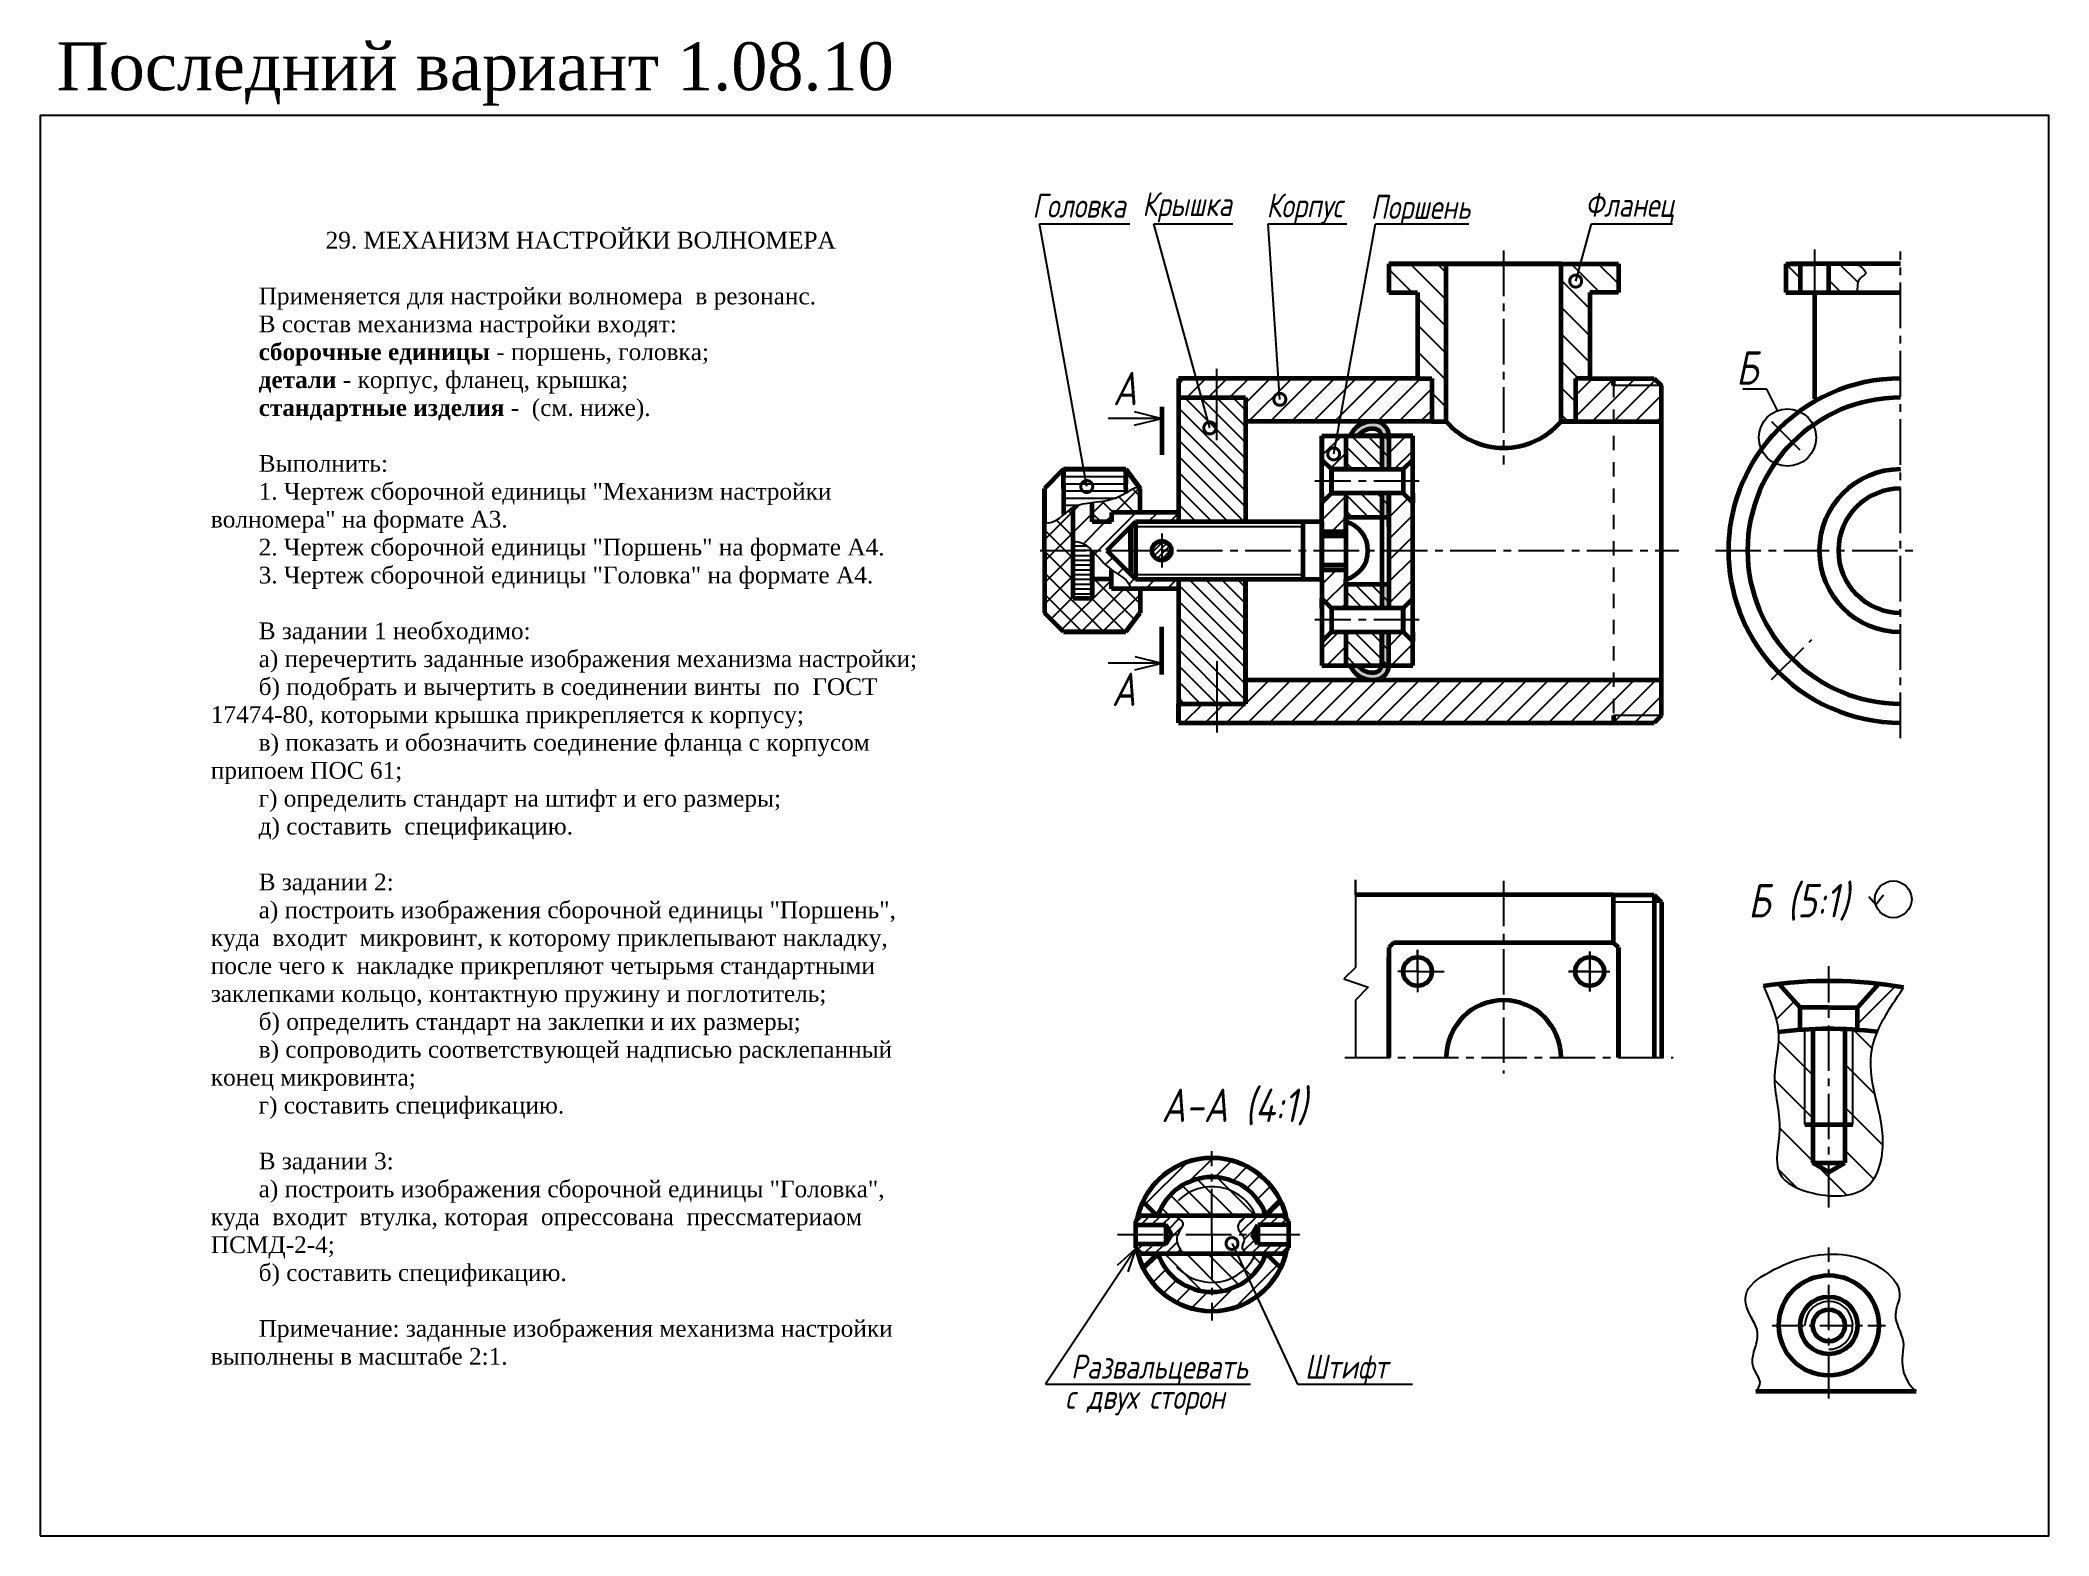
# Model space of a CAD drawing. Header units: millimetres. Extents: x 0 to 420, y 0 to 313.
import ezdxf

# ---------------------------------------------------------------- set-up
doc = ezdxf.new("R2010")
doc.units = ezdxf.units.MM
doc.header["$LTSCALE"] = 0.5
doc.linetypes.add('CENTER2', pattern=[28.575000000000003, 19.05, -3.175, 3.175, -3.175])
doc.linetypes.add('HIDDEN', pattern=[1.1, 0.6, -0.5])
doc.layers.get('0').update_dxf_attribs({"linetype": 'CONTINUOUS', "lineweight": 60})
doc.styles.get("Standard").update_dxf_attribs({"font": 'isocpeui.ttf', "width": 0.8})
doc.styles.add('стиль1', font='TIMES.TTF')
doc.dimstyles.get("Standard").update_dxf_attribs({"dimtxt": 5, "dimasz": 5, "dimexe": 2, "dimexo": 0, "dimgap": 1.5, "dimtad": 1, "dimdec": 0, "dimzin": 0, "dimtxsty": 'Standard', "dimcen": 5, "dimadec": 0, "dimazin": 0, "dimtfac": 1, "dimtdec": 0, "dimtofl": 0, "dimtmove": 0, "dimatfit": 3, "dimldrblk": 'DOTSMALL', "dimfxl": 0, "dimtolj": 1, "dimtzin": 0, "dimarcsym": 0})
pattern_1 = [(45, (119, 14), (-2.245064030267288, 2.245064030267288), [])]

msp = doc.modelspace()

# ---------------------------------------------------------------- texts
at = {"color": 1, "lineweight": -3, "style": 'стиль1'}
msp.add_text('Последний вариант 1.08.10', height=10, dxfattribs=at).set_placement((3.422782511533569, 302.2799681957705))
at = {"color": 7, "lineweight": -3, "width": 0.8}
for s, height, p in [('Головка', 5, (207.4787059273205, 275.6382749868014)), ('Крышка', 5, (230.4686653577371, 275.9533332494545)), ('Корпус', 5, (256.425170118029, 275.6706099483833)), ('Поршень', 5, (278.1877435061001, 275.3647197484703)), ('Фланец', 5, (323.0205236989771, 275.8119715989189)), ('Б', 7, (354.6292916197091, 240.7145328018736)), ('А', 7, (224.2913390336881, 236.3902971618164)), ('А', 7, (224.0515135453692, 173.4971446182757)), ('Б (5:1)', 7, (357.1670162960399, 129.3010915065192)), ('А-А (4:1)', 7, (234.4541701012416, 86.51731267886922)), ('Развальцевать', 5, (215.5543056425645, 32.8628908344233)), ('Штифт', 5, (264.4849653539681, 32.86289083442331)), ('с двух сторон', 5, (214.3327085730048, 26.54195600780327))]:
    msp.add_text(s, height=height, dxfattribs=at).set_placement(p)
at = {"color": 7, "insert": (31.68302264682508, 278.4982999411538), "char_height": 3.5, "width": 151.3547250857873, "attachment_point": 1, "style": 'стиль1'}
msp.add_mtext('{\\fTimes New Roman|b0|i0|c204|p18;^I^I^I^I\\P^I^I}29{\\fTimes New Roman|b0|i0|c204|p18;. МЕХАНИЗМ НАСТРОЙКИ ВОЛНОМЕРА\\P\\P^IПрименяется для настройки волномера  в резонанс. \\P^IВ состав механизма настройки входят:\\P^I\\fTimes New Roman|b1|i0|c204|p18;сборочные единицы\\fTimes New Roman|b0|i0|c204|p18; - поршень, головка;\\P^I\\fTimes New Roman|b1|i0|c204|p18;детали\\fTimes New Roman|b0|i0|c204|p18; - корпус, фланец, крышка;\\P^I\\fTimes New Roman|b1|i0|c204|p18;стандартные изделия \\fTimes New Roman|b0|i0|c204|p18;-  (см. ниже).\\P\\P^IВыполнить:\\P\\pi-4,l4;^I1. Чертеж сборочной единицы "Механизм настройки волномера" на формате А3.\\P\\pi0,l0;^I2. Чертеж сборочной единицы "Поршень" на формате А4.\\P^I3. Чертеж сборочной единицы "Головка" на формате А4.\\P\\P^IВ задании 1 необходимо:\\P^Iа) перечертить заданные изображения механизма настройки;\\P\\pi-4,l4;^Iб) подобрать и вычертить в соединении винты  по  ГОСТ 17474-80, которыми крышка прикрепляется к корпусу;\\P^Iв) показать и обозначить соединение фланца с корпусом припоем ПОС 61;\\P\\pi0,l0;^Iг) определить стандарт на штифт и его размеры;\\P^Iд) составить  спецификацию.\\P\\P^IВ задании 2:\\P\\pi-4,l4;^Iа) построить изображения сборочной единицы "Поршень", куда  входит  микровинт, к которому приклепывают накладку, после чего к  накладке прикрепляют четырьмя стандартными заклепками кольцо, контактную пружину и поглотитель;\\P^Iб) определить стандарт на заклепки и их размеры;\\P^Iв) сопроводить соответствующей надписью расклепанный конец микровинта;\\P\\pi0,l0;^Iг) составить спецификацию.\\P\\P^IВ задании 3:\\P\\pi-4,l4;^Iа) построить изображения сборочной единицы "Головка", куда  входит  втулка, которая  опрессована  прессматериаом ПСМД-2-4;\\P\\pi0,l0;^Iб) составить спецификацию.\\P^I\\P\\pi-4,l4;^IПримечание: заданные изображения механизма настройки выполнены в масштабе 2:1.\\P\\pi0,l0;^I^I^I}', dxfattribs=at)

# ---------------------------------------------------------------- blocks, each defined once
blk = doc.blocks.new('_DotSmall')
at = {"color": 0, "linetype": 'ByBlock', "const_width": 0.5}
blk.add_lwpolyline([(-0.0625, 0, 1), (0.0625, 0, 1)], format="xyb", close=True, dxfattribs=at)

# ---------------------------------------------------------------- hatches: boundary and pattern name
at = {"lineweight": -3}
h = msp.add_hatch(dxfattribs=at)
h.set_pattern_fill('ANSI31', scale=1.25, angle=90, style=0)
h.set_pattern_definition([(135, (-15.4476525864236, 1.029782934131788), (-2.806330037834111, -2.80633003783411), [])])
h.paths.add_polyline_path([(288, 242), (291, 242), (291, 233), (294, 233), (294, 266.0000000000001), (282, 266.0000000000001), (281.9999999999999, 260.0000000000001), (288, 260.0000000000001)])
h.paths.add_polyline_path([(318, 233), (321, 232.9999999999999), (321, 242), (323.9999999999999, 242), (323.9999999999999, 260.0000000000001), (330, 260.0000000000001), (330, 266.0000000000001), (318, 266.0000000000001)])
h = msp.add_hatch(dxfattribs=at)
h.set_pattern_fill('ANSI31', scale=1.25, angle=90, style=0)
h.set_pattern_definition([(135, (-15.53731308886171, 1.029782934131816), (-2.806330037834111, -2.80633003783411), [])])
h.paths.add_polyline_path([(368, 266.0000000000001), (365.0000000000001, 266.0000000000001), (365.0000000000001, 260.0000000000001), (368.0000000000001, 260.0000000000001)])
edge = h.paths.add_edge_path()
edge.add_spline(control_points=[(379.7020187574492, 260.0000000000036), (380.1200382047169, 260.2102729056959), (379.5246802205797, 262.9572096504789), (382.8874428279621, 263.7984031744412), (380.4869664555951, 265.6120204440361), (379.5820220069316, 266.0000000000001)], knot_values=[0, 0, 0, 0, 2.181810038829114, 4.283853429283477, 7.237676937741035, 7.237676937741035, 7.237676937741035, 7.237676937741035], degree=3, periodic=0)
edge.add_line((379.5820220069317, 266.0000000000001), (374.0000000000001, 266.0000000000001))
edge.add_line((374.0000000000001, 266.0000000000001), (374.0000000000001, 260.0000000000001))
edge.add_line((374.0000000000001, 260.0000000000001), (379.7020187574462, 260.0000000000001))
h = msp.add_hatch(dxfattribs=at)
h.set_pattern_fill('ANSI31', style=0)
h.set_pattern_definition(pattern_1)
h.paths.add_polyline_path([(329, 179), (252, 179), (252, 174), (238, 174), (238, 170), (329, 170)])
h.paths.add_polyline_path([(339, 179), (338, 179), (337, 179), (336, 179), (329, 179), (329, 171), (339, 171)])
h.paths.add_polyline_path([(339, 171), (329, 171), (329, 170), (336, 170), (338, 170, 0.3081007761939408)])
h.paths.add_polyline_path([(291, 242), (288, 242), (238, 242), (238, 238), (252, 238), (252, 233), (291, 233)])
h.paths.add_polyline_path([(329, 242), (324, 242), (321, 242), (321, 233), (329, 233)])
h.paths.add_polyline_path([(339, 241), (329, 241), (329, 233), (339, 233)])
h.paths.add_polyline_path([(338, 242), (329, 242), (329, 241), (339, 241, 0.4142135623731034)])
h.paths.add_polyline_path([(273, 230), (268, 230), (268, 225), (270, 223), (273, 223)])
h.paths.add_polyline_path([(273, 218), (270, 218), (268, 216), (268, 212), (268, 210), (273, 210), (273, 213)])
h.paths.add_polyline_path([(273, 202), (268, 202), (268, 200), (268, 196), (270, 194), (273, 194)])
h.paths.add_polyline_path([(273, 189), (270, 189), (268, 187), (268, 182), (273, 182)])
h.paths.add_polyline_path([(287, 187), (285, 189), (282, 189), (282, 182), (287, 182)])
h.paths.add_polyline_path([(287, 206), (282, 206), (282, 194), (285, 194), (287, 196)])
h.paths.add_polyline_path([(287, 216), (285, 218), (282, 218), (282, 206), (287, 206)])
h.paths.add_polyline_path([(287, 230), (282, 230), (282, 223), (285, 223), (287, 225)])
edge = h.paths.add_edge_path()
edge.add_line((229, 212), (238, 212))
edge.add_line((238, 212), (238, 214))
edge.add_line((238, 214), (224, 214))
edge.add_line((224, 214), (224, 212))
edge.add_line((224, 212), (220, 212))
edge.add_line((220, 212), (220, 216))
edge.add_spline(control_points=[(220, 216), (219.0597201634447, 215.8946933347032), (218.10064342805, 215.7907324514851), (217.1777190428943, 215.5)], knot_values=[10.4423875494489, 10.44238754944891, 10.44238754944891, 10.44238754944891, 13.31688337569583, 13.31688337569583, 13.31688337569583, 13.31688337569583], degree=3, periodic=0)
edge.add_spline(control_points=[(217.1777190428943, 215.5), (216.7768235464175, 215.373713023131), (216.3827493420698, 215.212185642246), (216, 215)], knot_values=[13.31688337569583, 13.31688337569583, 13.31688337569583, 13.31688337569583, 14.56549317506656, 14.56549317506656, 14.56549317506656, 14.56549317506656], degree=3, periodic=0)
edge.add_line((216, 215), (216, 207.7652462079122))
edge.add_spline(control_points=[(216, 207.7652462079122), (217.3590904505536, 208.2914435198095), (218.8462373249758, 207.1274119566919), (219.999999999996, 206.0000000000039)], knot_values=[0, 0, 0, 0, 4.372195578254091, 4.372195578254091, 4.372195578254091, 4.372195578259114], degree=3, periodic=0)
edge.add_line((220.0000000000001, 206), (223, 206))
edge.add_line((223, 206), (229, 212))
edge = h.paths.add_edge_path()
edge.add_line((238, 200), (229, 200))
edge.add_line((229, 200), (223, 206))
edge.add_line((223, 206), (219.9999999999999, 206))
edge.add_spline(control_points=[(219.9999999999974, 206.0000000000026), (221.4927665458396, 204.5413266620932), (222.4274539002153, 203.1439538908748), (224, 202)], knot_values=[4.372195578254091, 4.372195578254091, 4.372195578254091, 4.372195578259114, 10.02904982775149, 10.02904982775149, 10.02904982775149, 10.02904982775149], degree=3, periodic=0)
edge.add_spline(control_points=[(224, 202), (225.5725460997847, 200.8560461091253), (227.7829509449793, 199.965511098593), (228, 198)], knot_values=[10.02904982775149, 10.02904982775149, 10.02904982775149, 10.02904982775149, 15.68590407724388, 15.68590407724388, 15.68590407724388, 15.68590407724388], degree=3, periodic=0)
edge.add_line((228, 198), (238, 198))
edge.add_line((238, 198), (238, 200))
h = msp.add_hatch(dxfattribs=at)
h.set_pattern_fill('ANSI31', scale=0.75, angle=90, style=0)
h.set_pattern_definition([(135, (-15.4476525864236, 1.029782934131788), (-1.683798022700466, -1.683798022700466), [])])
h.paths.add_polyline_path([(238, 174), (252, 174), (252, 179), (251.9999999999999, 200), (238, 200), (238, 198)])
h.paths.add_polyline_path([(252.0000000000001, 238), (238.0000000000001, 238), (237.9999999999999, 212), (251.9999999999999, 212)])
h.paths.add_polyline_path([(273, 189), (273.0000000000001, 182), (282, 182), (282.0000000000001, 189)])
h.paths.add_polyline_path([(273, 199), (273, 194), (282, 194), (282.0000000000001, 199)])
h.paths.add_polyline_path([(273, 218), (273, 213), (282, 213), (282, 218)])
h.paths.add_polyline_path([(273, 230), (273.0000000000001, 223), (281.9999999999999, 223), (281.9999999999998, 230)])
h = msp.add_hatch(color=7, dxfattribs=at)
h.paths.add_polyline_path([(278.9999999999999, 233), (278.5000000000001, 233, 0.2960138063451438), (273.8766894977733, 230), (275.5952624903445, 230, -0.3088495778512736), (279.3636363636361, 231.3937318327053, -0.3327509245897196), (280.4987377480118, 230), (282, 230, 0.4142135623731064)])
h.paths.add_polyline_path([(282, 230), (280.4987377480118, 230, -0.01025718286801235), (280.4999999999999, 229.9384763241972), (280.5000000000001, 223), (282, 223)])
h.paths.add_polyline_path([(281.9999999999999, 218), (280.5, 218), (280.5, 213), (281.9999999999999, 213)])
h = msp.add_hatch(dxfattribs=at)
h.set_pattern_fill('ANSI31', style=0)
h.set_pattern_definition(pattern_1)
edge = h.paths.add_edge_path()
edge.add_spline(control_points=[(216, 215), (215.3054882191833, 214.6149818900716), (214.6482639376038, 214.0631697092308), (214, 213.5222271594717)], knot_values=[14.56549317506656, 14.56549317506656, 14.56549317506656, 14.56549317506656, 16.8311383898089, 16.8311383898089, 16.8311383898089, 16.8311383898089], degree=3, periodic=0)
edge.add_spline(control_points=[(214, 213.5222271594717), (212.7060563187588, 212.4424984354545), (211.4478112802562, 211.4060750887467), (210, 211.8257849496961)], knot_values=[16.8311383898089, 16.8311383898089, 16.8311383898089, 16.8311383898089, 21.3533972098608, 21.3533972098608, 21.3533972098608, 21.3533972098608], degree=3, periodic=0)
edge.add_line((210, 211.8257849496961), (210, 206))
edge.add_line((210, 206), (216, 206))
edge.add_line((216, 206), (216, 207.7652462079122))
edge.add_line((216, 207.7652462079122), (216, 215))
h.paths.add_polyline_path([(216, 206), (210, 206), (210, 193), (214, 189), (227, 189), (230, 193), (230, 198), (224, 198), (224, 200), (220, 200), (220, 199), (220, 196), (216, 196), (216, 197)])
edge = h.paths.add_edge_path()
edge.add_spline(control_points=[(230, 219), (229.066577097683, 219.4897272675084), (228.0241448874173, 218.6332958402025), (227, 218)], knot_values=[0, 0, 0, 0, 3.162277660168367, 3.162277660168367, 3.162277660168367, 3.16227766016838], degree=3, periodic=0)
edge.add_spline(control_points=[(227, 218), (226.3150579077269, 217.5764554574792), (225.6382954714918, 217.2527162482731), (224.9643804700554, 217.0000000000003)], knot_values=[3.162277660168367, 3.162277660168367, 3.162277660168367, 3.16227766016838, 5.277190406905126, 5.277190406905126, 5.277190406905126, 5.277190406905126], degree=3, periodic=0)
edge.add_spline(control_points=[(224.9643804700554, 217.0000000000003), (223.3184951515678, 216.3827975903655), (221.6895939387423, 216.1892261180953), (220, 216)], knot_values=[5.277190406905126, 5.277190406905126, 5.277190406905126, 5.277190406905126, 10.4423875494489, 10.44238754944891, 10.44238754944891, 10.44238754944891], degree=3, periodic=0)
edge.add_line((220, 216), (220, 212))
edge.add_line((220, 212), (224, 212))
edge.add_line((224, 212), (224, 214))
edge.add_line((224, 214), (230, 214))
edge.add_line((230, 214), (230, 219))
h = msp.add_hatch(dxfattribs=at)
h.set_pattern_fill('ANSI31', angle=90, style=0)
h.set_pattern_definition([(135, (119, 14), (-2.245064030267288, -2.245064030267288), [])])
edge = h.paths.add_edge_path()
edge.add_spline(control_points=[(216, 215), (215.3054882191833, 214.6149818900716), (214.6482639376038, 214.0631697092308), (214, 213.5222271594717)], knot_values=[14.56549317506656, 14.56549317506656, 14.56549317506656, 14.56549317506656, 16.8311383898089, 16.8311383898089, 16.8311383898089, 16.8311383898089], degree=3, periodic=0)
edge.add_spline(control_points=[(214, 213.5222271594717), (212.7060563187588, 212.4424984354545), (211.4478112802562, 211.4060750887467), (210, 211.8257849496961)], knot_values=[16.8311383898089, 16.8311383898089, 16.8311383898089, 16.8311383898089, 21.3533972098608, 21.3533972098608, 21.3533972098608, 21.3533972098608], degree=3, periodic=0)
edge.add_line((210, 211.8257849496961), (210, 206))
edge.add_line((210, 206), (216, 206))
edge.add_line((216, 206), (216, 207.7652462079122))
edge.add_line((216, 207.7652462079122), (216, 215))
h.paths.add_polyline_path([(216, 206), (210, 206), (210, 193), (214, 189), (227, 189), (230, 193), (230, 198), (224, 198), (224, 200), (220, 200), (220, 199), (220, 196), (216, 196), (216, 197)])
edge = h.paths.add_edge_path()
edge.add_spline(control_points=[(230, 219), (229.066577097683, 219.4897272675084), (228.0241448874173, 218.6332958402025), (227, 218)], knot_values=[0, 0, 0, 0, 3.162277660168367, 3.162277660168367, 3.162277660168367, 3.16227766016838], degree=3, periodic=0)
edge.add_spline(control_points=[(227, 218), (226.3150579077269, 217.5764554574792), (225.6382954714918, 217.2527162482731), (224.9643804700554, 217.0000000000003)], knot_values=[3.162277660168367, 3.162277660168367, 3.162277660168367, 3.16227766016838, 5.277190406905126, 5.277190406905126, 5.277190406905126, 5.277190406905126], degree=3, periodic=0)
edge.add_spline(control_points=[(224.9643804700554, 217.0000000000003), (223.3184951515678, 216.3827975903655), (221.6895939387423, 216.1892261180953), (220, 216)], knot_values=[5.277190406905126, 5.277190406905126, 5.277190406905126, 5.277190406905126, 10.4423875494489, 10.44238754944891, 10.44238754944891, 10.44238754944891], degree=3, periodic=0)
edge.add_line((220, 216), (220, 212))
edge.add_line((220, 212), (224, 212))
edge.add_line((224, 212), (224, 214))
edge.add_line((224, 214), (230, 214))
edge.add_line((230, 214), (230, 219))
h = msp.add_hatch(dxfattribs=at)
h.set_pattern_fill('ANSI31', scale=0.25, style=0)
h.set_pattern_definition([(45, (0, 0), (-0.561266007566822, 0.5612660075668221), [])])
edge = h.paths.add_edge_path()
edge.add_arc((234.5, 206), 2, 0, 360)
at = {"lineweight": 60}
h = msp.add_hatch(color=7, dxfattribs=at)
h.paths.add_polyline_path([(282.0000000000001, 199), (280.5000000000001, 199), (280.5, 194), (282, 194)])
h.paths.add_polyline_path([(282, 189), (280.4999999999998, 189), (280.4999999999999, 182.0615236758022, -0.01025718286791286), (280.4987377480118, 182), (281.9999999999999, 182)])
h.paths.add_polyline_path([(282, 182), (280.4987377480118, 182, -0.3327509245897244), (279.3636363636361, 180.6062681672947, -0.3088495778512744), (275.5952624903445, 182), (275, 182), (273.8766894977732, 182, 0.2960138063451378), (278.5, 179), (278.9999999999999, 179, 0.4142135623731062)])
at = {"lineweight": -3}
h = msp.add_hatch(dxfattribs=at)
h.set_pattern_fill('ANSI31', scale=2, style=0)
h.set_pattern_definition([(45, (-15.04889393192315, -0.6688289995513514), (-4.490128060534576, 4.490128060534577), [])])
edge = h.paths.add_edge_path()
edge.add_line((368, 110.4466913085414), (363.548068547606, 115.3932818112019))
edge.add_arc((373.9999999999998, 26.00224686409754), 89.99999999999987, 96.66895435175161, 98.73836217875949)
edge.add_spline(control_points=[(360.3269634129497, 114.957561885119), (361.6291443568396, 111.914412897617), (363.2002568786941, 108.6441104928788), (363.4583264100388, 105.4439385532046), (363.4672008092601, 105.3058416199946)], knot_values=[11.67512326319072, 11.67512326319072, 11.67512326319072, 11.67512326319072, 20.70198787751741, 21.10949255918336, 21.10949255918336, 21.10949255918336, 21.10949255918336], degree=3, periodic=0)
edge.add_arc((373.9999999999999, 26.00224686409759), 79.9999999999999, 94.29131265726141, 97.5655273213726, ccw=False)
edge.add_line((368.0137975976992, 105.7779661074781), (368, 110.4466913085414))
edge = h.paths.add_edge_path()
edge.add_spline(control_points=[(384.1185468234052, 105.3597607502007), (384.1736480758543, 105.4923256805438), (385.4342863037915, 108.4370535185622), (387.6603029423554, 111.7104750199856), (389.6338234163666, 114.6339768787252)], knot_values=[103.0943084745873, 103.0943084745873, 103.0943084745873, 103.0943084745873, 103.4409655326727, 110.7569214655396, 110.7569214655396, 110.7569214655396, 110.7569214655396], degree=3, periodic=0)
edge.add_arc((374, 26.00224686409756), 89.99999999999989, 79.99645268513636, 83.3310456482482)
edge.add_line((384.4519314523941, 115.3932818112019), (380.0000000000001, 110.4466913085414))
edge.add_line((380.0000000000001, 110.4466913085414), (379.9862024023009, 105.7779661074781))
edge.add_arc((373.9999999999998, 26.00224686409761), 79.99999999999987, 82.73366204610272, 85.70868734273847, ccw=False)
h = msp.add_hatch(dxfattribs=at)
h.set_pattern_fill('ANSI31', scale=2, angle=90, style=0)
h.set_pattern_definition([(135, (0, 0), (-4.490128060534577, -4.490128060534576), [])])
edge = h.paths.add_edge_path()
edge.add_spline(control_points=[(374, 71.12679671640433), (377.314561034231, 70.86279923880286), (384.1528767249662, 72.17234578939579), (386.9080865474772, 88.44437556048592), (380.6284231916447, 96.9630732781617), (384.1185468234052, 105.3597607502007)], knot_values=[61.75921549073429, 61.75921549073429, 61.75921549073429, 61.75921549073429, 70.67661911233972, 81.13698560506442, 103.0943084745873, 103.0943084745873, 103.0943084745873, 103.0943084745873], degree=3, periodic=0)
edge.add_arc((374.0000000000123, 26.00224686409929), 79.99999999999987, 82.73366204611071, 86.42356558178561)
edge.add_line((378.9904023070728, 105.8464444291927), (378.9999999999999, 86))
edge.add_line((378.9999999999999, 86), (377.3333333333334, 86))
edge.add_line((377.3333333333334, 86), (377.3333333333334, 78.00000000000043))
edge.add_line((377.3333333333334, 78.00000000000043), (374.0000000000001, 76.05709322453141))
edge.add_line((374.0000000000001, 76.05709322453141), (374.0000000000001, 71.12679671640434))
edge = h.paths.add_edge_path()
edge.add_arc((373.9999999999999, 26.00224686409757), 79.99999999999987, 93.58332169847185, 97.56552732137254)
edge.add_spline(control_points=[(363.4672008092601, 105.3058416199946), (363.6702893287425, 102.1455260863731), (361.4997484460985, 95.34599173641195), (364.8706929279099, 85.9727159745712), (361.5581703015023, 75.13542967937275), (368.7215898061137, 71.89196634221051), (372.9272800702772, 71.21223649340494), (374, 71.12679671640433)], knot_values=[21.10949255918336, 21.10949255918336, 21.10949255918336, 21.10949255918336, 30.43514046139713, 41.61613993128273, 50.62658445898305, 58.8731993674868, 61.75921549073429, 61.75921549073429, 61.75921549073429, 61.75921549073429], degree=3, periodic=0)
edge.add_line((374, 71.12679671640436), (373.9999999999999, 76.05709322453149))
edge.add_line((373.9999999999999, 76.05709322453149), (370.6666666666666, 78.00000000000045))
edge.add_line((370.6666666666666, 78.00000000000045), (370.6666666666666, 85.99999999999999))
edge.add_line((370.6666666666666, 85.99999999999999), (369.0000000000001, 85.99999999999999))
edge.add_line((369.0000000000001, 85.99999999999999), (369.0000000000001, 105.845843977454))
h.paths.add_polyline_path([(370.6666666666667, 105.9327722526428, 0.005215554633896622), (369.0000000000001, 105.845843977454), (369.0000000000001, 85.99999999999999), (370.6666666666667, 85.99999999999997)])
h.paths.add_polyline_path([(378.9904023070728, 105.8464444291902, 0.005185502391926304), (377.3333333333333, 105.9327722526428), (377.3333333333334, 86), (378.9999999999999, 85.99999999999999)])
h = msp.add_hatch(dxfattribs=at)
h.set_pattern_fill('ANSI31', style=0)
h.set_pattern_definition([(45, (-69.70948728890039, 11.04119564213477), (-2.245064030267288, 2.245064030267288), [])])
h.paths.add_polyline_path([(245, 75), (245, 79, 0.2883305153051945), (230.5784661779512, 69.92960043721902), (233.5080666151703, 67), (233.6862915010151, 67, -0.3178372451957824)])
h.paths.add_polyline_path([(245, 79), (245, 75, -0.3178372451957823), (256.3137084989847, 67), (259.406478539084, 69.96084593299616, 0.2877436247430927)])
h.paths.add_polyline_path([(233.6862915010151, 59.00000000000001), (230.5938595742142, 56.03845433595803, 0.2877304766220143), (245, 47), (245, 51.00000000000001, -0.3178372451957822)])
h.paths.add_polyline_path([(259.4062586734769, 56.03869904163947), (256.3137084989847, 59.00000000000001, -0.3178372451957821), (245, 51.00000000000001), (245, 47.00000000000001, 0.2877350747275146)])
h = msp.add_hatch(dxfattribs=at)
h.set_pattern_fill('ANSI31', angle=90, style=0)
h.set_pattern_definition([(135, (116.9165861624283, 11.05742428155646), (-2.245064030267288, -2.245064030267288), [])])
h.paths.add_polyline_path([(245, 67), (245, 75, 0.317837245195782), (233.6862915010151, 67)])
h.paths.add_polyline_path([(254.1651513899117, 67, 0.2982166266986077), (245, 73), (245, 67)], flags=16)
h.paths.add_polyline_path([(245, 59.00000000000001), (245, 53.00000000000001, 0.2982166266986073), (254.1651513899117, 59.00000000000001)], flags=17)
h.paths.add_polyline_path([(245, 59), (233.6862915010151, 59.00000000000001, 0.3178372451957819), (245, 51)])
h.paths.add_polyline_path([(256.3137084989847, 59.00000000000001), (254.1651513899117, 59.00000000000001, -0.2982166266986077), (245, 53.00000000000001), (245, 51.00000000000001, 0.3178372451957825)])
h.paths.add_polyline_path([(245, 75), (245, 73, -0.2982166266986073), (254.1651513899117, 67), (256.3137084989847, 67, 0.3178372451957827)])
h = msp.add_hatch(dxfattribs=at)
h.set_pattern_fill('ANSI31', scale=0.5, style=0)
h.set_pattern_definition([(45, (-578.9026912680384, -187.2503445149723), (-1.122532015133644, 1.122532015133644), [])])
edge = h.paths.add_edge_path()
edge.add_line((259.7999999999998, 66.99999999999997), (252.7459666924148, 66.99999999999991))
edge.add_spline(control_points=[(252.745966692415, 66.99999999999997), (251.6017400748243, 66.73048627313537), (249.6315911281083, 64.80975091507682), (250.9741779782082, 63.42940664758387), (251.3020805056739, 62.99999999999997)], knot_values=[0, 0, 0, 0, 3.526617332847729, 5.045525889487974, 5.045525889487974, 5.045525889487974, 5.045525889487974], degree=3, periodic=0)
edge.add_line((251.3020805056738, 62.99999999999994), (253.4535332985314, 62.99999999999997))
edge.add_line((253.4535332985314, 62.99999999999997), (254.6000000000002, 65.00367632054338))
edge.add_line((254.6000000000002, 65.00367632054338), (254.6000000000001, 65.00181748419229))
edge.add_line((254.6000000000001, 65.00181748419229), (261, 65.00181748419226))
edge.add_line((261, 65.00181748419226), (261, 65.8000000000001))
edge.add_line((261, 65.8000000000001), (259.7999999999998, 66.99999999999997))
edge = h.paths.add_edge_path()
edge.add_line((261, 61.00181748419234), (254.6000000000001, 61.00181748419232))
edge.add_line((254.6000000000002, 61.00181748419232), (254.6000000000002, 61.00191406195989))
edge.add_line((254.6000000000002, 61.00191406195989), (253.4535332985317, 62.99999999999997))
edge.add_line((253.4535332985317, 62.99999999999997), (251.3020805056738, 62.99999999999994))
edge.add_spline(control_points=[(251.3020805056739, 62.99999999999997), (251.5472837941408, 62.67889261820929), (252.0829365835495, 61.80921613404016), (250.6937272130916, 60.02741236654347), (252.1963850552951, 59.26417058316525), (252.7454971925619, 58.99999999999997)], knot_values=[5.045525889487974, 5.045525889487974, 5.045525889487974, 5.045525889487974, 6.181355417387624, 8.049233370893406, 9.877290297450024, 9.877290297450024, 9.877290297450024, 9.877290297450024], degree=3, periodic=0)
edge.add_line((252.7454971925617, 58.99999999999991), (259.8, 58.99999999999991))
edge.add_line((259.8, 58.99999999999991), (261.0000000000001, 60.19999999999999))
edge.add_line((261.0000000000001, 60.19999999999999), (261, 61.00181748419234))
edge = h.paths.add_edge_path()
edge.add_spline(control_points=[(239.598876744246, 59.00000000001333), (238.7787200732879, 59.20823525075014), (238.122034102596, 60.3478619172034), (237.4464901029088, 61.85229441573873), (237.7692832949884, 62.76070210436623), (237.8796128517602, 62.99999999999997)], knot_values=[4.980737524386113, 4.980737524429953, 4.980737524429953, 4.980737524429953, 7.030056761474198, 8.954203769413201, 9.643103131099664, 9.643103131099664, 9.643103131099664, 9.643103131099664], degree=3, periodic=0)
edge.add_line((237.8796128517603, 63), (236.5459618312005, 62.99999999999997))
edge.add_line((236.5459618312005, 62.99999999999997), (235.3999999999999, 61.00279396033142))
edge.add_line((235.3999999999999, 61.00279396033142), (229.0000000000001, 61.00279396033153))
edge.add_line((229.0000000000001, 61.00279396033153), (228.9999999999999, 60.19999999999985))
edge.add_line((228.9999999999999, 60.19999999999985), (230.2000000000002, 59))
edge.add_line((230.2000000000002, 59), (239.598876744293, 59))
edge = h.paths.add_edge_path()
edge.add_spline(control_points=[(237.8796128517602, 62.99999999999997), (238.3424623275729, 64.0038915119207), (239.9053596148404, 65.72815206099443), (237.6287479271353, 66.40553235395143), (237.2650486021547, 66.99999999999997)], knot_values=[0, 0, 0, 0, 2.890038877830733, 4.980737524386113, 4.980737524386113, 4.980737524386113, 4.980737524386113], degree=3, periodic=0)
edge.add_line((237.2650486021546, 66.99999999999997), (230.2000000000003, 67.00000000000006))
edge.add_line((230.2000000000003, 67.00000000000006), (229.0000000000001, 65.80000000000027))
edge.add_line((229.0000000000001, 65.80000000000027), (229.0000000000001, 65.00279396033145))
edge.add_line((229.0000000000001, 65.00279396033145), (235.4000000000001, 65.00279396033145))
edge.add_line((235.4000000000001, 65.00279396033145), (236.5459618312006, 62.99999999999997))
edge.add_line((236.5459618312006, 62.99999999999997), (237.8796128517602, 63.00000000000003))

# ---------------------------------------------------------------- linework, layer by layer
at = {"color": 7, "lineweight": -3}
for p, q in [((371.0000000000001, 268.9885920814446), (371.0000000000001, 260.0000000000001)), ((246, 229.0789035547243), (246, 244.0012304566254)), ((339, 240.5), (329, 240.5)), ((361.0461278691471, 239.7734857080834), (356.0396924778634, 239.7734857080834)), ((363.2634737950462, 235.3042502854369), (361.0461278691471, 239.7734857080834)), ((234.5, 233.6399398056826), (223.3000000000001, 233.6399398056826)), ((228.7284526991303, 235.0719768520045), (234.5, 233.6399398056826)), ((228.7284526991303, 232.2079027593607), (234.5, 233.6399398056826)), ((214, 221.5), (227, 221.5)), ((214, 220), (227, 220)), ((214, 218.5), (227, 218.5)), ((214, 217), (224.9643804700554, 217)), ((214, 215.5), (217.2491713591505, 215.5221167514457)), ((264, 211), (228, 211)), ((216, 207), (218.8547872823024, 207)), ((220, 206), (216, 206)), ((234.5, 209.5831834722912), (234.5, 202.4604043238702)), ((237, 206), (234.5, 206)), ((216, 205), (220, 205)), ((216, 204), (220, 204)), ((216, 203), (220, 203)), ((216, 202), (220, 202)), ((216, 201), (220, 201)), ((216, 200), (220, 200)), ((216, 199), (220, 199)), ((216, 198), (220, 198)), ((228, 201), (264, 201)), ((216, 197), (220, 197)), ((234.5000000000001, 182.4909072834313), (223.3000000000001, 182.4909072834313)), ((228.9000000000001, 183.8909072834314), (234.5000000000001, 182.4909072834313)), ((234.5000000000001, 182.4909072834313), (228.9000000000001, 182.4909072834313)), ((228.9000000000001, 181.0909072834314), (234.5000000000001, 182.4909072834313)), ((246, 182.9210964452757), (246, 167.9987695433746)), ((339.0000000000001, 171.5), (329.0000000000001, 171.5)), ((274.9970129828155, 133.9999999999999), (274.9970129828155, 137.181126374384)), ((274.9970129828155, 137.181126374384), (274.9970129828155, 118.8650481881606)), ((339.0057737354755, 132.4999999999999), (329.0057737354755, 132.4999999999999)), ((383.8226895716419, 131.9326747284816), (382.3699640160255, 133.6109756711872)), ((385.4116068591451, 133.9738519193605), (383.8226895716419, 131.9326747284816)), ((274.9970129828155, 118.8650481881606), (272.6130469133551, 116.4810821187002)), ((272.6130469133551, 116.4810821187002), (277.6796842936606, 114.6955344982421)), ((277.6796842936606, 114.6955344982421), (274.9970129828155, 112.012863187397)), ((274.9970129828155, 112.012863187397), (274.9970129828155, 99.99999999999999)), ((369.0000000000001, 86), (369.0000000000001, 105.845843977454)), ((378.9999999999999, 85.99999999999994), (378.9904023070728, 105.8464444291902))]:
    msp.add_line(p, q, dxfattribs=at)
at = {"color": 7, "lineweight": 60}
for p, q in [((282, 266.0000000000001), (330, 266.0000000000001)), ((318, 266.0000000000001), (282, 266.0000000000001)), ((282, 266.0000000000001), (282, 260.0000000000001)), ((294, 233), (294, 266.0000000000001)), ((294, 266.0000000000001), (306, 266.0000000000001)), ((318, 233), (318, 266.0000000000001)), ((330, 266.0000000000001), (330, 260.0000000000001)), ((365.0000000000001, 266.0000000000001), (365.0000000000001, 260.0000000000001)), ((365.0000000000001, 266.0000000000001), (368.0000000000001, 266.0000000000001)), ((389.0000000000001, 266.0000000000001), (366.0000000000001, 266.0000000000001)), ((368.0000000000001, 266.0000000000001), (368.0000000000001, 260.0000000000001)), ((368.0000000000001, 266.0000000000001), (371.0000000000001, 266.0000000000001)), ((374.0000000000001, 260.0000000000001), (374.0000000000001, 266.0000000000001)), ((282, 260.0000000000001), (288, 260.0000000000001)), ((288, 260.0000000000001), (288, 242)), ((330, 260.0000000000001), (324, 260.0000000000001)), ((324, 260.0000000000001), (324, 242)), ((365.0000000000001, 260.0000000000001), (389.0000000000001, 260.0000000000001)), ((371.0000000000001, 260.0000000000001), (371.0000000000001, 237.7332633052449)), ((288, 242), (238, 242)), ((238, 242), (238, 212)), ((238, 242), (238, 238)), ((288, 242), (291, 242)), ((288, 242), (291, 242)), ((288, 242), (291, 242)), ((291, 242), (291, 233)), ((291, 242), (291, 233)), ((291, 242), (291, 233)), ((324, 242), (321, 242)), ((321, 242), (321, 233)), ((324, 242), (321, 242)), ((321, 242), (321, 233)), ((321, 242), (321, 233)), ((324, 242), (337.5, 242)), ((329, 240.5), (329, 242)), ((337.5, 242), (339, 240.5)), ((339, 233), (339, 240.5)), ((234.5219961886437, 236.0647026387057), (234.5219961886437, 226.0647026387057)), ((238, 238), (252, 238)), ((252, 238), (252, 212)), ((291, 233), (252, 233)), ((291, 233), (294, 233)), ((291, 233), (294, 233)), ((291, 233), (294, 233)), ((321, 233), (318, 233)), ((318, 233), (339, 233)), ((321, 233), (318, 233)), ((321, 233), (318, 233)), ((339, 179), (339, 233)), ((268, 212), (268, 230)), ((268, 230), (287, 230)), ((268, 230), (273, 230)), ((268, 230), (268, 225)), ((273, 230), (273, 223)), ((282, 230), (275, 230)), ((275, 230), (278.5, 230)), ((280.4999999999999, 229.9384763241978), (280.5, 223)), ((287, 230), (282, 230)), ((281.9999999999999, 230), (282, 223)), ((287, 182), (287, 230)), ((214, 223), (210, 219)), ((214, 219), (214, 223)), ((214, 223), (227, 223)), ((227, 223), (214, 223)), ((214, 223), (214, 221.5)), ((214, 223), (218.9016285648393, 223)), ((227, 219), (227, 223)), ((227, 223), (230, 219)), ((230, 219), (227, 223)), ((268, 225), (270, 223)), ((273, 223), (270, 223)), ((270, 223), (285, 223)), ((270, 218), (270, 223)), ((270, 223), (270, 218)), ((287, 225), (285, 223)), ((285, 223), (285, 218)), ((285, 223), (285, 218)), ((287, 223), (287, 225)), ((210, 206), (210, 219)), ((210, 219), (210, 211.8257849496961)), ((214, 220), (214, 218.5)), ((214, 219), (214, 213.5222271594716)), ((214, 218.5), (214, 217)), ((227, 221.5), (227, 220)), ((227, 219), (227, 218)), ((230, 214), (230, 219)), ((214, 217), (214, 215.5)), ((216, 206), (216, 215)), ((220, 212), (220, 216)), ((268, 218), (268, 216)), ((268, 216), (270, 218)), ((285, 218), (270, 218)), ((270, 218), (273, 218)), ((273, 218), (273, 194)), ((280.5, 218), (280.5, 194)), ((282, 218), (282, 194)), ((281.9999999999999, 211), (282, 218)), ((287, 216), (285, 218)), ((287, 218), (287, 216)), ((224, 212), (220, 212)), ((223, 206), (229, 212)), ((229, 212), (223, 206)), ((238, 214), (224, 214)), ((224, 214), (224, 212)), ((228, 206), (228, 211)), ((228, 211), (228, 206)), ((238, 212), (229, 212)), ((229, 212), (229, 200)), ((268, 212), (238, 212)), ((268, 212), (264, 212)), ((264, 212), (264, 200)), ((264, 212), (264, 211)), ((268, 200), (268, 212)), ((268, 212), (268, 206)), ((268, 209), (268, 210)), ((268, 210), (273, 210)), ((273, 210), (273, 213)), ((273, 213), (282, 213)), ((273, 213), (273, 212)), ((273, 210), (273, 209)), ((210, 206), (210, 193)), ((216, 206), (216, 207.7652462079122)), ((216, 196), (216, 206)), ((220, 200), (220, 206)), ((220, 206), (220, 200)), ((220, 205), (220, 206)), ((223, 206), (229, 200)), ((228, 206), (228, 201)), ((268, 206), (268, 209)), ((273, 209), (268, 209)), ((268, 209), (268, 206)), ((268, 206), (268, 203)), ((216, 204), (216, 205)), ((216, 202), (216, 203)), ((220, 203), (220, 204)), ((220, 201), (220, 202)), ((224, 198), (224, 202)), ((268, 203), (268, 202)), ((272.7500847021297, 202.9682677025959), (268, 202.9682677025959)), ((268, 202), (273, 202)), ((272.7500847021297, 202.9682677025959), (273, 202.9682677025959)), ((273, 202), (273, 199)), ((216, 200), (216, 201)), ((216, 198), (216, 199)), ((224, 200), (220, 200)), ((220, 200), (220, 196)), ((220, 199), (220, 200)), ((220, 197), (220, 198)), ((224, 198), (224, 200)), ((238, 198), (224, 198)), ((229, 200), (229, 201)), ((229, 200), (268, 200)), ((230, 198), (230, 193)), ((238, 200), (238, 170)), ((238, 200), (238, 198)), ((252, 174), (252, 200)), ((252, 200), (252, 174)), ((268, 200), (268, 182)), ((273, 199), (273, 200)), ((273, 199), (282, 199)), ((216, 196), (216, 197)), ((220, 196), (216, 196)), ((268, 194), (268, 196)), ((268, 196), (270, 194)), ((273, 194), (270, 194)), ((270, 194), (270, 189)), ((270, 194), (270, 189)), ((285, 194), (273, 194)), ((287, 196), (285, 194)), ((285, 189), (285, 194)), ((285, 194), (285, 189)), ((287, 194), (287, 196)), ((214, 189), (210, 193)), ((214, 189), (227, 189)), ((227, 189), (214, 189)), ((227, 189), (230, 193)), ((234.5000000000001, 180.0661444504082), (234.5000000000001, 190.0661444504082)), ((268, 189), (268, 187)), ((268, 187), (270, 189)), ((270, 189), (285, 189)), ((273, 189), (273, 182)), ((280.5, 189), (280.4999999999999, 182.0615236758022)), ((280.4999999999999, 182.0615236758022), (280.5, 189)), ((280.4999999999999, 182.0615236758022), (280.5, 189)), ((281.9999999999999, 182), (281.9999999999999, 189)), ((287, 187), (285, 189)), ((287, 189), (287, 187)), ((268, 182), (287, 182)), ((275, 182), (278.5, 182)), ((252, 174), (252, 179)), ((252, 179), (336, 179)), ((336, 179), (337, 179)), ((337, 179), (338, 179)), ((338, 179), (339, 179)), ((339.0000000000001, 171.5), (339, 179)), ((238, 170), (238, 174)), ((238, 174), (252, 174)), ((238, 170), (337.5000000000001, 170)), ((329.0000000000001, 171.5), (328.9999999999998, 170)), ((339.0000000000001, 171.5), (337.5000000000001, 170)), ((329, 133.9999999999999), (274.9970129828155, 133.9999999999999)), ((328.9999999999999, 124), (329, 133.9999999999999)), ((329, 133.9999999999999), (337.5000000000002, 133.9999999999999)), ((337.5, 133.9999999999999), (337.5, 99.99999999999999)), ((337.5000000000002, 133.9999999999999), (339.0000000000002, 132.4999999999999)), ((339.0000000000002, 132.4999999999999), (339, 99.99999999999999)), ((282.9999999999999, 124), (281.9999999999999, 123)), ((281.9999999999999, 123), (282, 99.99999999999999)), ((328.9999999999999, 124), (282.9999999999999, 124)), ((329.9999999999999, 123), (328.9999999999999, 124)), ((330, 99.99999999999999), (329.9999999999999, 123)), ((330, 99.99999999999999), (329.9999999999999, 123)), ((329.9999999999999, 123), (330, 99.99999999999999)), ((363.548068547606, 115.393281811202), (367.9999999999999, 110.4466913085415)), ((384.4519314523941, 115.393281811202), (380.0000000000002, 110.4466913085415)), ((374.0000000000002, 110.4466913085416), (367.9999999999999, 110.4466913085415)), ((368.0137975976992, 105.7779661074781), (368.0000000000001, 110.4466913085415)), ((373.9999999999999, 110.4466913085416), (380.0000000000002, 110.4466913085415)), ((379.9862024023009, 105.7779661074781), (380.0000000000001, 110.4466913085415)), ((370.6666666666667, 105.9256476926408), (370.6666666666666, 78.00000000000045)), ((377.3333333333333, 105.9256476926408), (377.3333333333334, 78.00000000000045)), ((369.0000000000001, 86), (379.0000000000001, 86)), ((370.6666666666666, 78.00000000000045), (377.3333333333335, 78.00000000000045)), ((374.0000000000001, 76.05709322453144), (370.6666666666666, 78.00000000000045)), ((374.0000000000001, 76.05709322453144), (377.3333333333335, 78.00000000000045)), ((230.5784661779512, 69.92960043721902), (233.5080666151703, 67)), ((259.406478539084, 69.9608459329962), (256.3137084989847, 67)), ((229, 65.80000000000015), (230.2, 67)), ((229, 65.80000000000015), (229, 60.19999999999993)), ((229, 65.00279396033142), (235.4000000000001, 65.00279396033147)), ((230.2, 67), (259.8, 67)), ((235.4000000000001, 65.00279396033147), (235.4000000000001, 61.00279396033147)), ((235.4000000000001, 65.00279396033147), (235.4000000000001, 63.00279396033147)), ((236.5459618312004, 62.99999999999997), (235.4000000000001, 65.00279396033147)), ((235.4000000000001, 65.00279396033147), (235.4000000000001, 61.00279396033147)), ((253.4535332985315, 62.99999999999997), (254.5994951297318, 65.00279396033147)), ((261, 65.00181748419229), (254.6000000000001, 65.00181748419232)), ((254.6000000000001, 65.00181748419232), (254.6000000000001, 61.00181748419232)), ((254.6000000000001, 65.00181748419232), (254.6000000000001, 61.00181748419232)), ((259.8, 66.99999999999997), (261, 65.79999999999998)), ((261, 65.79999999999998), (261.0000000000001, 60.19999999999993)), ((235.4000000000001, 61.00279396033147), (228.9999999999999, 61.00279396033147)), ((230.2, 59), (229, 60.19999999999993)), ((229.5394914798522, 61.00279396033147), (229.5096165309543, 61.00279396033147)), ((230.2, 59), (259.8000000000001, 59)), ((230.5938595742142, 56.03845433595803), (233.6862915010151, 59)), ((235.4000000000001, 61.00279396033147), (236.5459618312004, 62.99999999999997)), ((254.5994951297318, 61.00279396033147), (253.4535332985315, 62.99999999999997)), ((254.6000000000001, 61.00181748419232), (261, 61.00181748419232)), ((259.4062586734769, 56.03869904163947), (256.3137084989847, 59)), ((261.0000000000001, 60.19999999999993), (259.8000000000001, 58.99999999999994)), ((358.7545738081307, 30.24010955213181), (392.2904105537967, 30.24010955213181))]:
    msp.add_line(p, q, dxfattribs=at)
at = {"color": 7, "linetype": 'CENTER2', "lineweight": -3}
for p, q in [((305.9999999999999, 268.7527347048742), (306, 224)), ((389.0000000000001, 166.7808994734741), (389.0000000000001, 268.5192366897456)), ((362.0270135252837, 232.9729864747164), (367.9120897326204, 227.0879102673798)), ((288.3601148431985, 220.5), (266.5569538085797, 220.5)), ((209.1234261040061, 206), (342.6309176763982, 206)), ((350.2702448792522, 206), (391.9929866713535, 206)), ((288.3601148431985, 191.5), (266.5569538085797, 191.5)), ((362.0199987951492, 179.0199987951492), (370.4267009935687, 187.4267009935687)), ((306, 136.9849894965771), (306, 96.67260834934486)), ((287.9999999999999, 118), (287.9999999999999, 122.4951365679498)), ((287.9999999999999, 122.4951365679498), (287.9999999999999, 113.6465099907688)), ((323.9999999999999, 118), (323.9999999999999, 122.1858739719307)), ((323.9999999999999, 122.1858739719307), (323.9999999999999, 113.7971175454312)), ((287.9999999999999, 118), (283.858842288672, 118)), ((287.9999999999999, 118), (293.5559641367448, 118)), ((323.9999999999999, 118), (319.5505297564997, 118)), ((319.5505297564997, 118), (328.2023580842493, 118)), ((323.9999999999999, 113.7971175454312), (323.9999999999999, 118)), ((374, 68.62757319390641), (374.0000000000001, 119.1137995546493)), ((272.783479485257, 99.99999999999999), (341.4293400545189, 99.99999999999999)), ((245, 63), (245, 80.42858838843279)), ((225.2770000493215, 63), (264.0015441744588, 63)), ((245, 63), (245, 45.01864551336599)), ((374.0000000000001, 28.6969740470671), (374, 60.30471726775317))]:
    msp.add_line(p, q, dxfattribs=at)
at = {"color": 7, "linetype": 'HIDDEN', "lineweight": -3, "ltscale": 10}
msp.add_line((329, 241), (329, 171), dxfattribs=at)
at = {"color": 7}
for p, q in [((328.9999999999999, 124), (323.9999999999999, 124)), ((282, 99.99999999999999), (282, 121)), ((282, 121), (282, 99.99999999999999)), ((185.1982854207561, 0.01622863942168351), (185.1982854207561, 0.01622863942168351))]:
    msp.add_line(p, q, dxfattribs=at)
at = {"color": 7, "linetype": 'CENTER2', "lineweight": -3, "ltscale": 0.7}
msp.add_line((362.127032123408, 44.00000000000001), (385.8729678765922, 43.99999999999999), dxfattribs=at)
at = {"color": 7, "lineweight": -3}
msp.add_lwpolyline([(1.349059402855346e-06, -2.674353254406014e-07), (420.0000013490594, -2.674353254406014e-07), (420.0000013490594, 296.9999997325647), (1.349059402855346e-06, 296.9999997325647)], close=True, dxfattribs=at)
for centre, radius in [((365.3556254509351, 229.644374549065), 6), ((387.4794668577972, 133.0919660596643), 3.846624822519841)]:
    msp.add_circle(centre, radius, dxfattribs=at)
at = {"color": 7, "lineweight": 60}
for centre, radius in [((234.5, 206), 2), ((287.9999999999999, 118), 3), ((323.9999999999999, 118), 3), ((374.0000000000001, 43.99999999999999), 10.46965660951652), ((374.0000000000001, 43.99999999999999), 5.999973798343874), ((374.0000000000001, 43.99999999999999), 3.333333333333314)]:
    msp.add_circle(centre, radius, dxfattribs=at)
for centre, radius, start, end in [((389.0000000000002, 205.9999999999999), 36.00000000000009, 90.00000000000018, 138.0118417698782), ((389.0000000000001, 206), 32, 90, 270), ((278.5, 227.9375), 5.062500000000014, 90, 155.9579240942432), ((278.5, 227.9375), 3.562500000000014, 75.97033459871484, 144.6234598480579), ((278.9999999999999, 230), 3, 0, 90), ((278.9999999999999, 229.9384763241978), 1.5, 1.08562933127288e-12, 75.97033459871525), ((306, 243.342924188572), 15.84222461558184, 220.7583912492312, 319.2416087507686), ((389.0000000000001, 206), 36, 138.0118417698782, 221.9746504557759), ((389.0000000000001, 206), 17, 90, 270), ((389.0000000000001, 206), 13, 90, 270), ((271.4338079399321, 206.0000000000001), 6.201044877197751, 284.6295880059702, 75.37041199402952), ((278.5, 184.0625), 5.062500000000014, 204.0420759057566, 269.9999999999998), ((278.5, 184.0625), 5.062500000000014, 204.0420759057566, 269.9999999999998), ((278.5, 184.0625), 3.562500000000014, 215.3765401519419, 284.0296654012849), ((278.5, 184.0625), 3.562500000000014, 215.376540151942, 284.029665401285), ((278.9999999999999, 182), 3, 269.9999999999998, 359.9999999999997), ((278.9999999999999, 182), 3, 269.9999999999998, 359.9999999999999), ((278.9999999999999, 182.0615236758022), 1.5, 284.0296654012845, 359.9999999999987), ((278.9999999999999, 182.0615236758022), 1.5, 284.0296654012846, 359.9999999999987), ((388.9999999999999, 205.9999999999998), 35.99999999999971, 221.9746504557758, 270.0000000000002), ((374.0000000000001, 26.00224686409746), 90, 79.99645268513643, 98.73836217875966), ((306, 99.99999999999999), 12, 0, 180), ((374.0000000000001, 26.00224686409746), 80, 82.73366204610286, 97.56552732137254), ((245, 63), 15.99999999999999, 11.18620098276414, 168.8137990172351), ((245, 63), 16, 14.49095625730348, 165.5224878140701), ((245, 63), 12, 19.47122063448995, 160.5287793655098), ((245, 63), 15.99999999999999, 191.1862009827643, 348.8137990172349), ((245, 63), 16, 194.4775121859299, 345.5224878140701), ((245, 63), 12, 199.4712206344899, 340.5287793655099)]:
    msp.add_arc(centre, radius, start, end, dxfattribs=at)
at = {"color": 7, "lineweight": -3}
for centre, radius, start, end in [((245, 63), 10, 23.57817847820178, 135.0000000000003), ((245, 63), 10, 222.5907807301419, 336.4218215217982), ((374.0000000000001, 43.99999999999999), 4.992833823106729, 270, 180.0000000000003)]:
    msp.add_arc(centre, radius, start, end, dxfattribs=at)
for points, start_tangent, end_tangent in [([(379.5820220069316, 266.0000000000001), (381.6706906401901, 263.9113313667415), (380.1843215044515, 262.4249622310028), (379.4328785035858, 260.0000000000001)], (0.9190912518020422, -0.3940447574336638), (-0.9504550218198474, 0.3108621101025878)), ([(230, 219), (227, 218), (220, 216), (216, 215), (210, 211.8257849496961)], (-0.8855227174459436, 0.4645960792851695), (-0.9604567128067925, 0.2784293497897997)), ([(252.745966692415, 66.99999999999997), (250.4660497681406, 64.30945941663217), (251.7523063808432, 61.98713768530692), (251.3374966215864, 60.16590159055747), (252.7454971925619, 58.99999999999997)], (-0.9733632908790862, -0.2292681922313594), (0.901140652607105, -0.4335268437119451))]:
    msp.add_spline(points, degree=3, dxfattribs=dict(at, start_tangent=start_tangent, end_tangent=end_tangent))
for points, knots in [([(216, 207.7652462079122), (217.3590904505552, 208.2914435198101), (220.7703445534019, 205.6213592706825), (223.3621412545901, 201.7465811196576), (227.7829509449793, 199.965511098593), (228, 198)], [0, 0, 0, 0, 4.372195578259114, 10.02904982775149, 15.68590407724388, 15.68590407724388, 15.68590407724388, 15.68590407724388]), ([(360.3269634129497, 114.957561885119), (361.6291443568396, 111.914412897617), (364.7532639461403, 105.4114949566917), (361.4532101332241, 95.47539654934076), (364.8706929279099, 85.9727159745712), (361.5581703015023, 75.13542967937275), (371.8928584063314, 70.45607480598562), (383.96050797975, 71.03623269789568), (386.931193134702, 88.58084105656519), (379.0556050231906, 99.05701920394154), (387.6603029423554, 111.7104750199856), (389.6338234163666, 114.6339768787252)], [11.67512326319072, 11.67512326319072, 11.67512326319072, 11.67512326319072, 20.70198787751741, 30.43514046139713, 41.61613993128273, 50.62658445898305, 58.8731993674868, 70.67661911233972, 81.13698560506442, 103.4409655326727, 110.7569214655396, 110.7569214655396, 110.7569214655396, 110.7569214655396]), ([(237.2650486021546, 67), (237.6287479271351, 66.40553235395146), (240.2202439729879, 65.63446174923797), (237.0277437866635, 62.78483998951774), (238.1220341025959, 60.34786191720344), (238.7787200732878, 59.20823525075017), (239.5988767442459, 59.00000000001337)], [0, 0, 0, 0, 2.09069864655538, 5.669636886072577, 7.59378389401158, 9.643103131055824, 9.643103131055824, 9.643103131055824, 9.643103131099664]), ([(237.2650486021547, 66.99999999999997), (237.6287479271353, 66.40553235395143), (240.220243972988, 65.63446174923794), (237.0277437866636, 62.78483998951771), (238.122034102596, 60.3478619172034), (238.7787200732879, 59.20823525075014), (239.598876744246, 59.00000000001333)], [0, 0, 0, 0, 2.09069864655538, 5.669636886072577, 7.59378389401158, 9.643103131055824, 9.643103131055824, 9.643103131055824, 9.643103131099664]), ([(358.7545738081307, 30.24010955213181), (359.1130848543521, 30.70446569465035), (360.369570118492, 32.33190969264361), (357.8330417076362, 34.78610013539195), (358.0928803175473, 38.0884067340903), (359.0911536084519, 40.41916499773508), (359.1866854650867, 43.37316094312474), (357.3887622358565, 46.07182078829446), (355.4757493555276, 51.3029291833691), (364.4191360911815, 57.3835219390519), (374.540196787667, 60.03903206302788), (384.4483761705038, 57.07065662921953), (390.0582049466981, 51.39475345166925), (386.8562551397386, 45.75258901527668), (390.6247281568714, 40.51436518377425), (388.3731576563079, 35.75763526598168), (391.0642480880941, 30.95923729459027), (392.2904105537922, 30.24010955213443)], [0, 0, 0, 0, 1.629039469570081, 5.709347340312023, 7.858160909627303, 11.31368710843986, 13.30332933057985, 16.36653364941278, 20.9861585539686, 27.96694952694439, 43.62286004338992, 52.23210212373252, 58.90452744740386, 63.21260893850592, 69.1601017864965, 75.04944239688005, 79.36199967296645, 79.36199967296645, 79.36199967296645, 79.36199967296645])]:
    msp.add_open_spline(points, degree=3, knots=knots, dxfattribs=at)

msp.set_redraw_order([(e.dxf.handle, doc.entitydb.next_handle()) for e in msp.query("TEXT MTEXT ATTDEF DIMENSION ARC_DIMENSION")])  # texts and dimensions are drawn at this point

# ---------------------------------------------------------------- leaders
at = {"color": 7, "lineweight": -3}
for points, override in [([(218.8339477183306, 219.3992761964593), (208.9573399897042, 274.3146257038896), (227.8660020306315, 274.303491317606)], {"dimgap": 1.5, "dimtad": 0}), ([(244.5680296040402, 231.6595241849772), (232.8713391549732, 274.303491317606), (249.3697049791388, 274.3146257038896)], {"dimgap": 1.5, "dimtad": 0}), ([(259.2080784803989, 237.6342365542355), (256.7455271243107, 274.303491317606), (273.2438916985172, 274.303491317606)], {"dimgap": 1.5, "dimtad": 0}), ([(270.4677213856544, 226.2247743219466), (279.1876520027724, 274.303491317606), (298.7572972231114, 274.3146257038896)], {"dimgap": 1.5, "dimtad": 0}), ([(321.0674406649366, 262.357184869803), (324.3666060710008, 274.303491317606), (341.2862541307729, 274.3146257038896)], {"dimgap": 1.5, "dimtad": 0}), ([(229.1295717474535, 60.07042825254645), (210.2292370770297, 31.71261789889036), (253.0583254034889, 31.71261789889036)], {"dimgap": 1.5, "dimtad": 0, "dimldrblk": 'Open30'}), ([(249.2072790496152, 61.12281791936857), (262.9030441766805, 31.71261789889037), (286.9635222938371, 31.71261789889037)], {"dimgap": 1.5, "dimtad": 0})]:
    msp.add_leader(points, dimstyle='Standard', override=override, dxfattribs=at)

doc.saveas('drawing.dxf')
